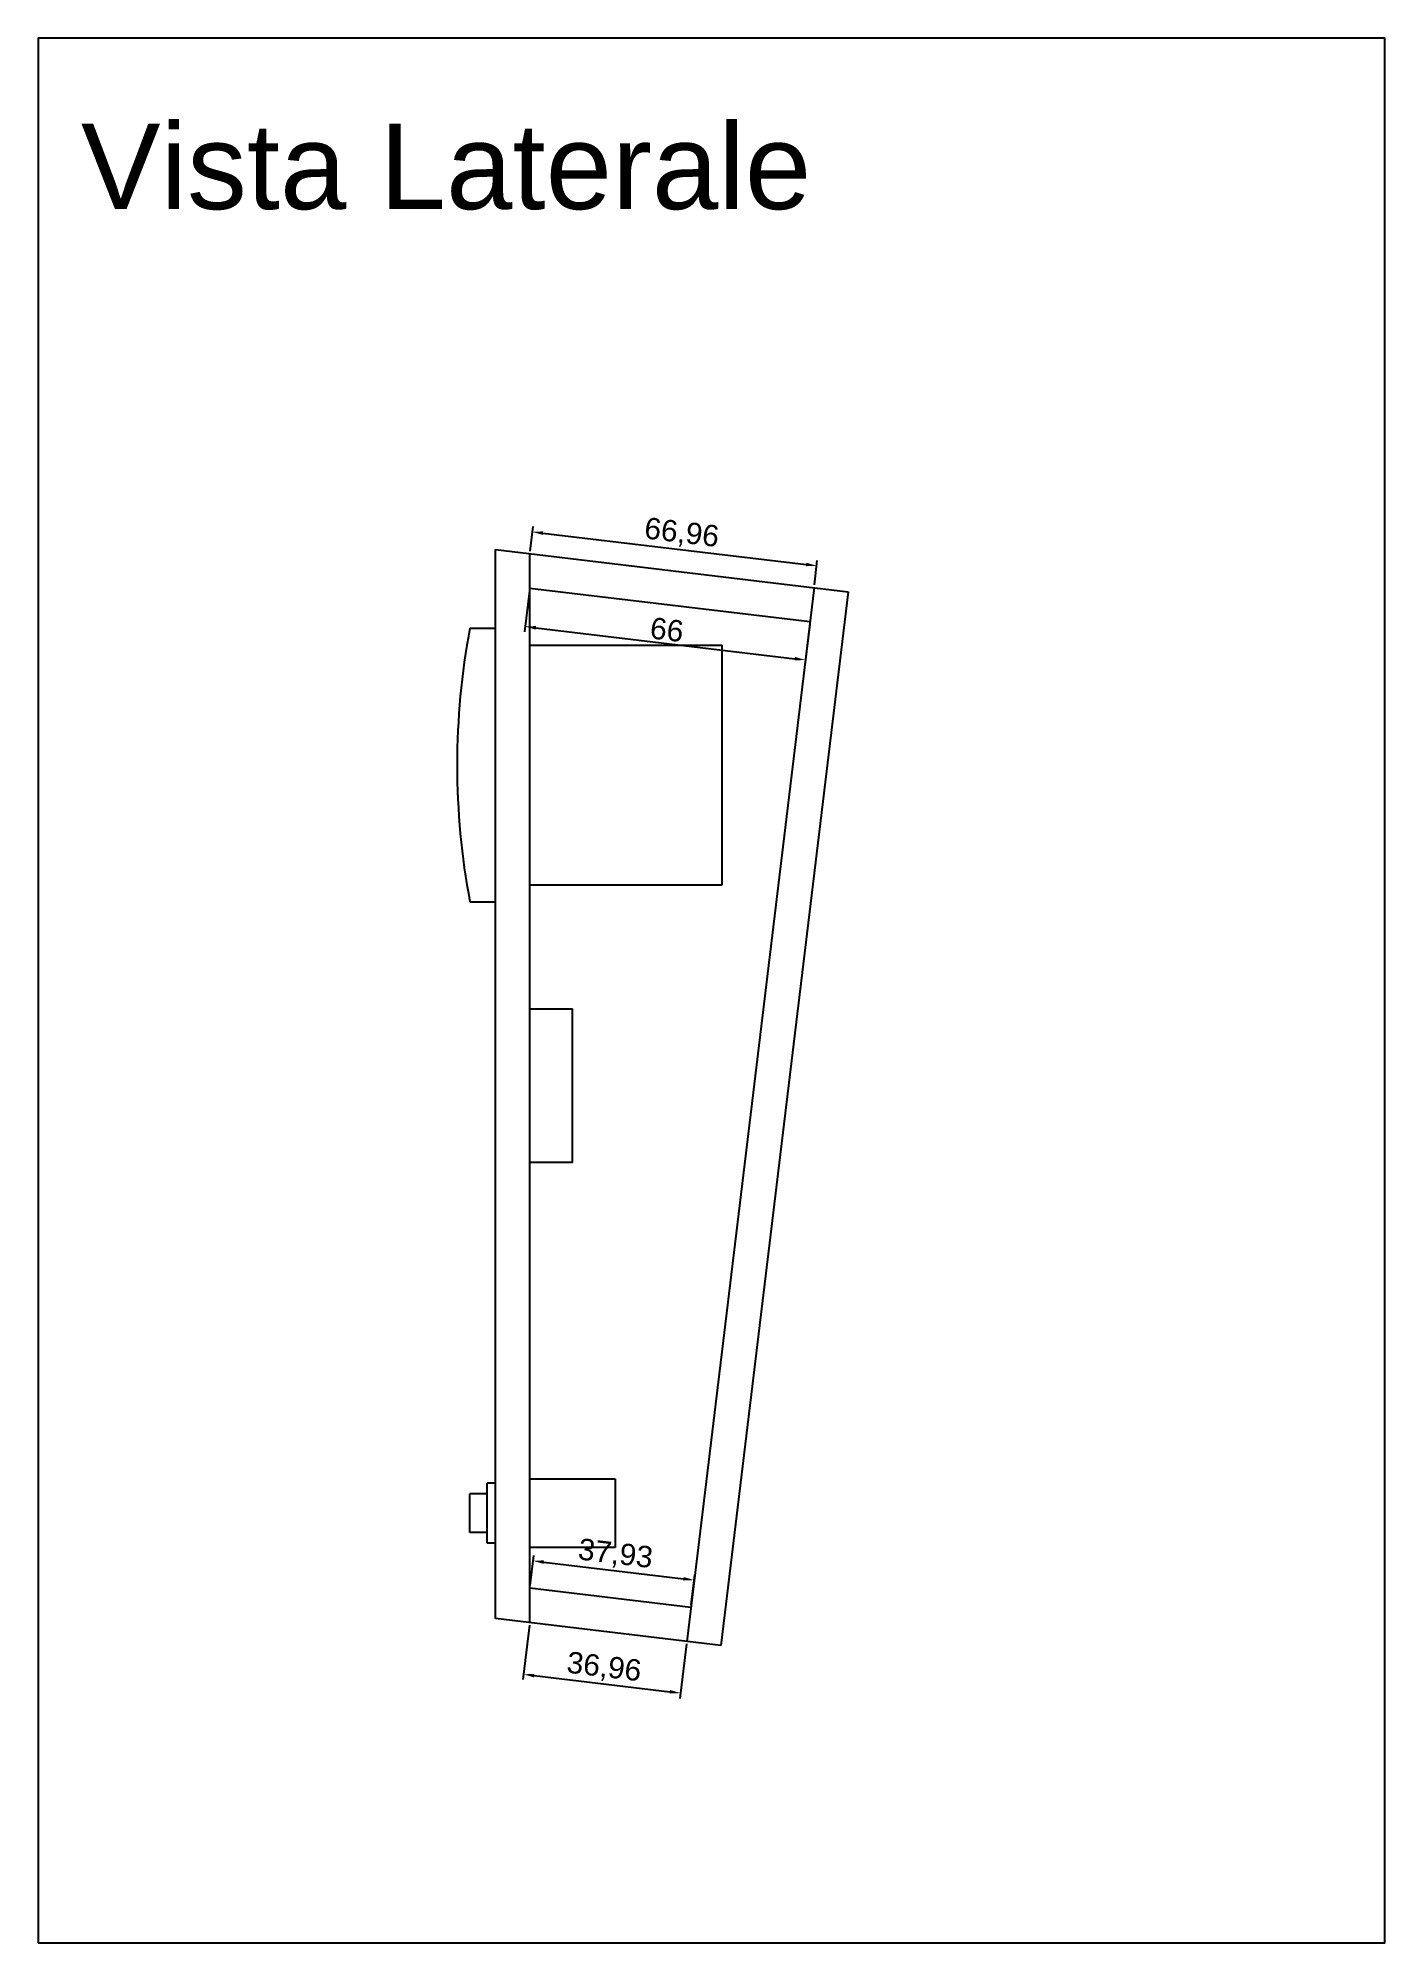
# Model space of a CAD drawing. Header units: millimetres. Extents: x 740 to 2555, y 1174 to 2620.
# Drawn here: x 1740 to 2055, y 1174.5 to 1620 of the extents above; entities that cross this region are included whole.
import ezdxf

# ---------------------------------------------------------------- set-up
doc = ezdxf.new("R2010")
doc.units = ezdxf.units.MM
doc.layers.add('Quote', color=6, linetype='Continuous')
doc.styles.get("Standard").update_dxf_attribs({"font": 'arial.ttf'})
doc.dimstyles.new('ISO-50', dxfattribs={"dimtxt": 5, "dimasz": 2.5, "dimexe": 1.25, "dimexo": 0.625, "dimtad": 1, "dimtxsty": 'Standard', "dimcen": 2.5, "dimadec": 0, "dimazin": 0, "dimtfac": 1, "dimtmove": 0, "dimatfit": 3, "dimfxl": 1, "dimarcsym": 0})

msp = doc.modelspace()

# ---------------------------------------------------------------- texts
at = {"layer": 'Quote', "color": 6, "insert": (1750.012, 1600), "char_height": 20, "attachment_point": 1}
msp.add_mtext_dynamic_manual_height_columns('Vista Laterale', width=276, gutter_width=12.5, heights=[0], dxfattribs=at)

# ---------------------------------------------------------------- blocks, each defined once
blk = doc.blocks.new('*D13')
at = {"layer": 'Defpoints', "color": 0, "transparency": 16777216}
for p in [(1855, 1499.4), (1922.1, 1496.59), (1921.49, 1491.49)]:
    blk.add_point(p, dxfattribs=at)
at = {"layer": 'Quote', "color": 0, "lineweight": -2, "transparency": 16777216}
for p, q in [((1855.07, 1500.02), (1855.76, 1505.75)), ((1858.09, 1504.22), (1919.62, 1496.89)), ((1921.57, 1492.11), (1922.25, 1497.84))]:
    blk.add_line(p, q, dxfattribs=at)
at = {"layer": 'Quote', "color": 0, "transparency": 16777216}
for points in [[(1858.14, 1504.63), (1858.04, 1503.8), (1855.61, 1504.51)], [(1919.67, 1497.3), (1919.57, 1496.48), (1922.1, 1496.59)]]:
    blk.add_solid(points, dxfattribs=at)
at = {"layer": 'Quote', "color": 0, "transparency": 16777216, "insert": (1890.51, 1504.01), "char_height": 5, "attachment_point": 5, "rotation": 353.2094}
blk.add_mtext('66,96', dxfattribs=at)
blk = doc.blocks.new('*D14')
at = {"layer": 'Defpoints', "color": 0, "transparency": 16777216}
for p in [(1855, 1249.41), (1891.7, 1245.03), (1890.26, 1232.93)]:
    blk.add_point(p, dxfattribs=at)
at = {"layer": 'Quote', "color": 0, "lineweight": -2, "transparency": 16777216}
for p, q in [((1854.93, 1248.78), (1853.41, 1236.07)), ((1891.63, 1244.41), (1890.11, 1231.69)), ((1856.04, 1237.02), (1887.78, 1233.23))]:
    blk.add_line(p, q, dxfattribs=at)
at = {"layer": 'Quote', "color": 0, "transparency": 16777216}
for points in [[(1856.09, 1237.43), (1855.99, 1236.6), (1853.56, 1237.31)], [(1887.83, 1233.64), (1887.73, 1232.82), (1890.26, 1232.93)]]:
    blk.add_solid(points, dxfattribs=at)
at = {"layer": 'Quote', "color": 0, "transparency": 16777216, "insert": (1872.34, 1238.73), "char_height": 5, "attachment_point": 5, "rotation": 353.1977}
blk.add_mtext('36,96', dxfattribs=at)
blk = doc.blocks.new('*D17')
at = {"layer": 'Defpoints', "color": 0, "transparency": 16777216}
for p in [(1855, 1257.46), (1893.43, 1259.36), (1892.66, 1252.97)]:
    blk.add_point(p, dxfattribs=at)
at = {"layer": 'Quote', "color": 0, "lineweight": -2, "transparency": 16777216}
for p, q in [((1855.07, 1258.08), (1855.91, 1265.1)), ((1858.25, 1263.56), (1890.94, 1259.66)), ((1892.74, 1253.59), (1893.58, 1260.6))]:
    blk.add_line(p, q, dxfattribs=at)
at = {"layer": 'Quote', "color": 0, "transparency": 16777216}
for points in [[(1858.29, 1263.97), (1858.2, 1263.15), (1855.76, 1263.86)], [(1890.99, 1260.07), (1890.9, 1259.25), (1893.43, 1259.36)]]:
    blk.add_solid(points, dxfattribs=at)
at = {"layer": 'Quote', "color": 0, "transparency": 16777216, "insert": (1875.02, 1265.21), "char_height": 5, "attachment_point": 5, "rotation": 353.1977}
blk.add_mtext('37,93', dxfattribs=at)
blk = doc.blocks.new('*D18')
at = {"layer": 'Defpoints', "color": 0, "transparency": 16777216}
for p in [(1855, 1491.35), (1920.53, 1483.53), (1919.46, 1474.56)]:
    blk.add_point(p, dxfattribs=at)
at = {"layer": 'Quote', "color": 0, "lineweight": -2, "transparency": 16777216}
for p, q in [((1854.93, 1490.73), (1853.78, 1481.13)), ((1856.41, 1482.08), (1916.98, 1474.85)), ((1920.46, 1482.91), (1919.32, 1473.32))]:
    blk.add_line(p, q, dxfattribs=at)
at = {"layer": 'Quote', "color": 0, "transparency": 16777216}
for points in [[(1856.46, 1482.49), (1856.36, 1481.66), (1853.93, 1482.37)], [(1917.03, 1475.27), (1916.93, 1474.44), (1919.46, 1474.56)]]:
    blk.add_solid(points, dxfattribs=at)
at = {"layer": 'Quote', "color": 0, "transparency": 16777216, "insert": (1887.07, 1481.62), "char_height": 5, "attachment_point": 5, "rotation": 353.1986}
blk.add_mtext('66', dxfattribs=at)

# ---------------------------------------------------------------- dimensions: what is measured, and where the dimension line sits
at = {"layer": 'Quote'}
dim = msp.add_linear_dim(base=(1922.103, 1496.595), p1=(1855, 1499.404), p2=(1921.495, 1491.486), angle=353.20943, dimstyle='ISO-50', dxfattribs=at)
dim.commit()
dim.dimension.update_dxf_attribs({"geometry": '*D13', "text_midpoint": (1890.083, 1500.408), "dimtype": 161})
for p1, p2, distance, picture, middle in [((1855, 1491.347), (1920.533, 1483.531), -9.037, '*D18', (1887.073, 1481.621)), ((1855, 1257.462), (1892.664, 1252.969), 6.44, '*D17', (1875.025, 1265.214)), ((1855, 1249.405), (1891.704, 1245.027), -12.178, '*D14', (1872.34, 1238.728))]:
    dim = msp.add_aligned_dim(p1=p1, p2=p2, distance=distance, dimstyle='ISO-50', dxfattribs=at)
    dim.commit()
    dim.dimension.update_dxf_attribs({"geometry": picture, "text_midpoint": middle})

# ---------------------------------------------------------------- linework, layer by layer
for p, q in [((1847, 1250.359), (1847, 1500.358)), ((1847, 1500.358), (1929.437, 1490.526)), ((1855, 1249.405), (1855, 1499.404)), ((1855, 1491.347), (1920.533, 1483.531)), ((1921.495, 1491.486), (1891.704, 1245.027)), ((1929.437, 1490.526), (1899.648, 1244.079)), ((1841, 1482), (1847, 1482)), ((1928.477, 1482.584), (1928.49, 1482.582)), ((1855, 1478), (1900, 1478)), ((1900, 1422), (1900, 1478)), ((1855, 1422), (1900, 1422)), ((1841, 1418), (1847, 1418)), ((1865, 1357), (1865, 1393)), ((1841, 1270.5), (1841, 1279.5)), ((1845, 1279.5), (1841, 1279.5)), ((1847, 1282), (1845, 1282)), ((1845, 1268), (1845, 1282)), ((1855, 1283), (1875, 1283)), ((1875, 1283), (1875, 1267)), ((1845, 1270.5), (1841, 1270.5)), ((1847, 1268), (1845, 1268)), ((1875, 1267), (1855, 1267)), ((1892.664, 1252.969), (1855, 1257.462)), ((1899.648, 1244.079), (1847, 1250.359))]:
    msp.add_line(p, q)
at = {"color": 2}
msp.add_lwpolyline([(1740, 1174.5), (2055, 1174.5), (2055, 1620), (1740, 1620)], close=True, dxfattribs=at)
for points in [[(1855, 1393), (1865, 1393)], [(1865, 1357), (1855, 1357)]]:
    msp.add_lwpolyline(points)
msp.add_arc((2010.167, 1450), 172.167, 169.28835, 190.71165)

msp.set_redraw_order([(e.dxf.handle, doc.entitydb.next_handle()) for e in msp.query("TEXT MTEXT ATTDEF DIMENSION ARC_DIMENSION")])  # texts and dimensions are drawn at this point

doc.saveas('drawing.dxf')
